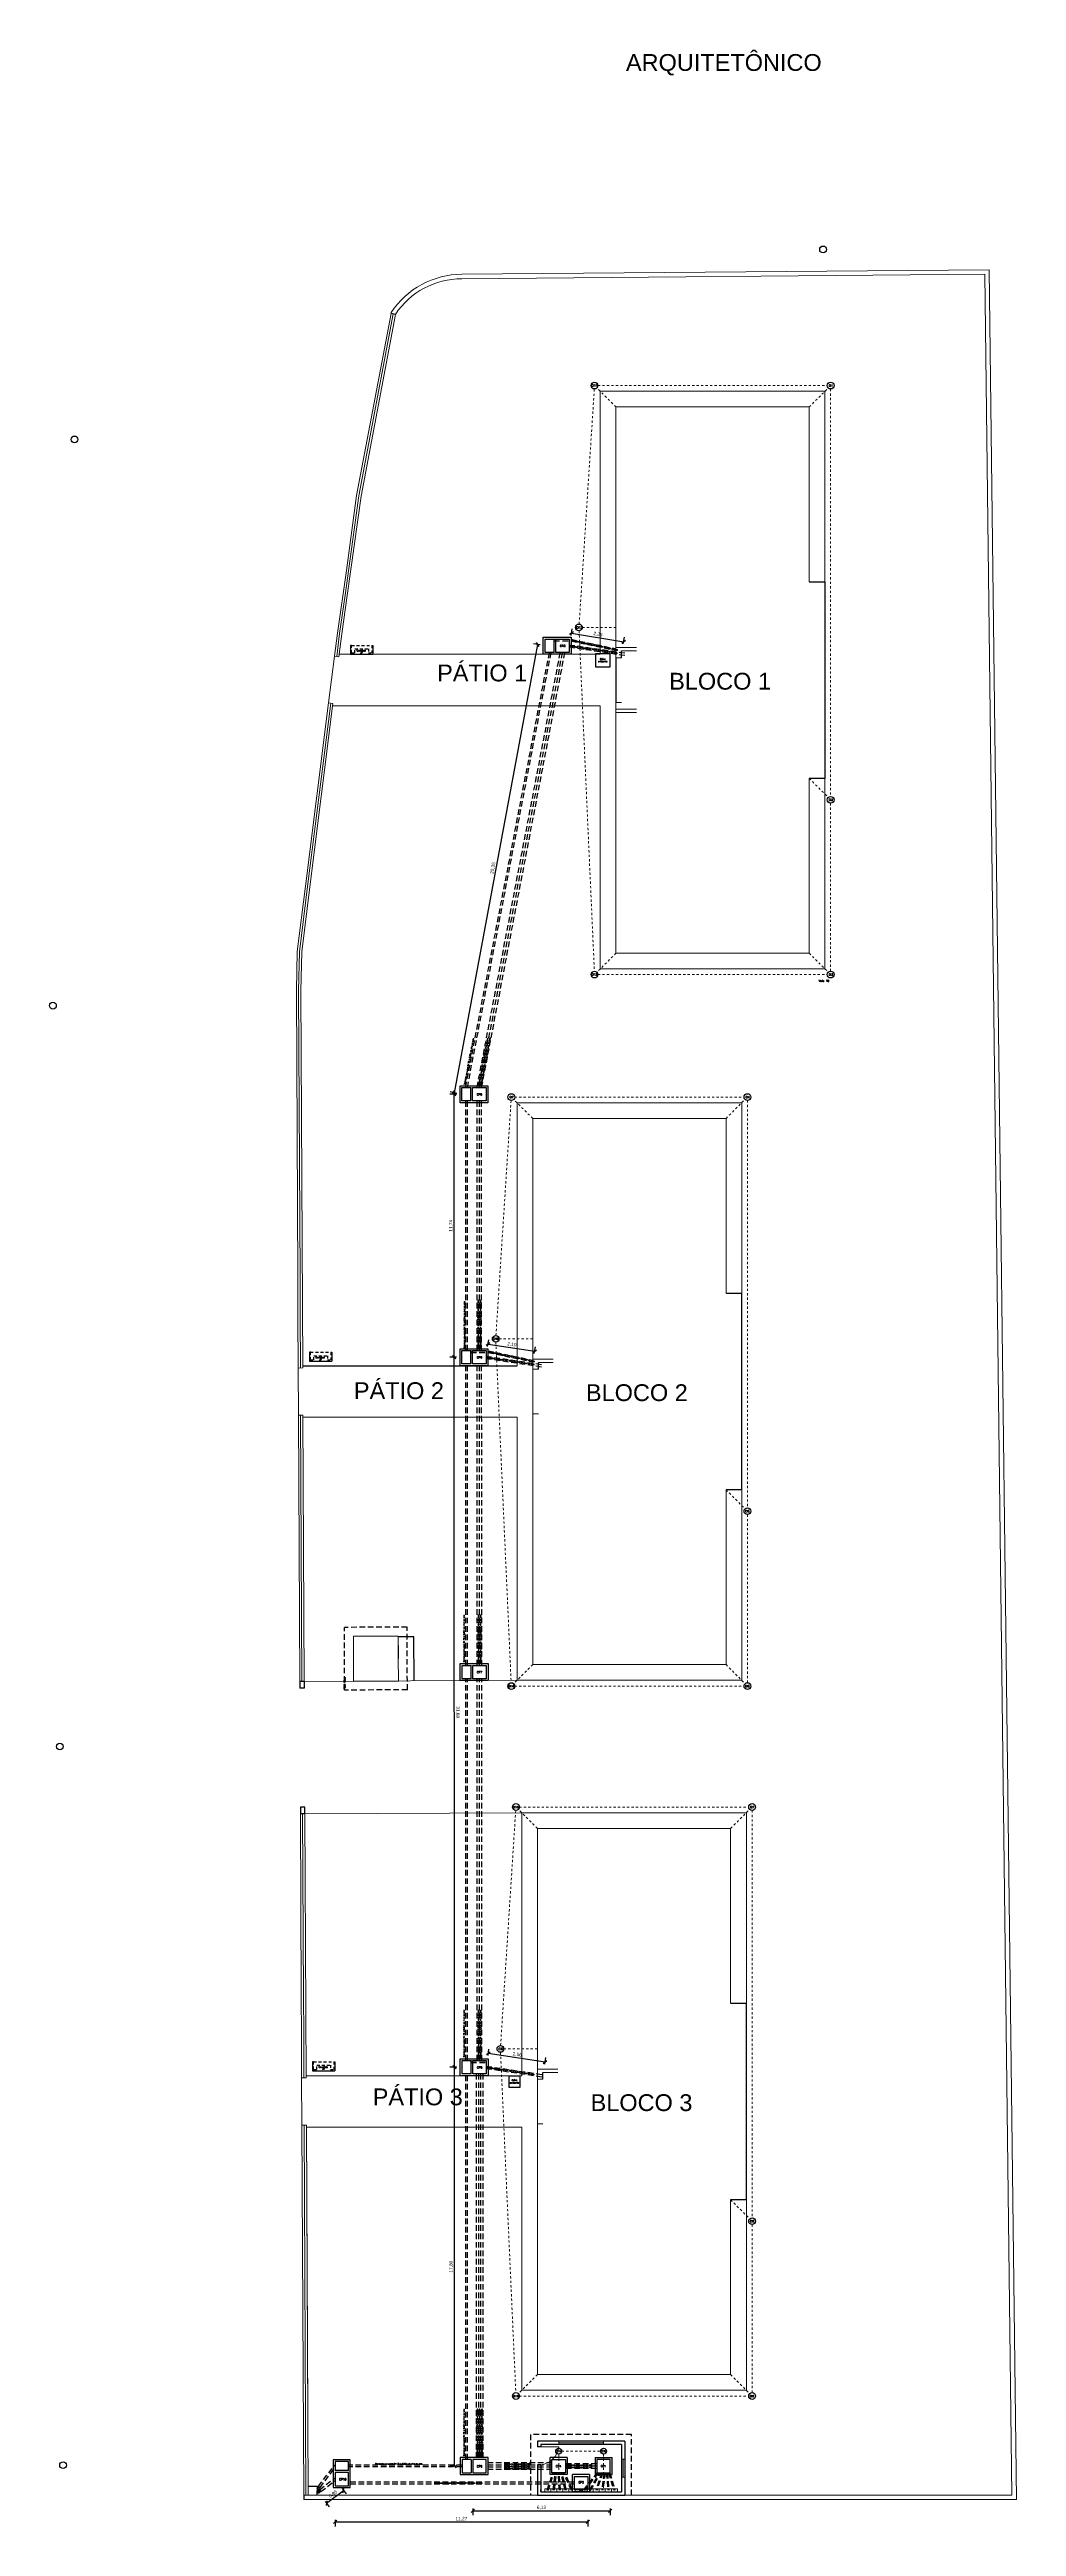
# Model space of a CAD drawing. Extents: x 0 to 11638, y -6007 to 0.
# Drawn here: x 9569.1 to 9612.2, y -5656.7 to -5546.2 of the extents above; entities that cross this region are included whole.
import ezdxf

# ---------------------------------------------------------------- set-up
doc = ezdxf.new("R2010")
doc.units = 0
for name, pattern in [('ACAD_ISO02W100', [15, 12, -3]), ('CACHE', [0.375, 0.25, -0.125]), ('HIDDEN2', [0.1875, 0.125, -0.0625])]:
    doc.linetypes.add(name, pattern=pattern)
doc.layers.get('0').update_dxf_attribs({"linetype": 'CONTINUOUS'})
doc.layers.get('Defpoints').update_dxf_attribs({"linetype": 'CONTINUOUS'})
for name, color, linetype, lineweight in [('ARQ - Alvenaria Alta', 251, 'CONTINUOUS', 13), ('ARQ - Alvenaria Média-Baixa', 252, 'CONTINUOUS', 20), ('ARQ - Desnível', 8, 'CONTINUOUS', 20), ('ARQ - Esquadrias', 1, 'CONTINUOUS', 9), ('ARQ - Grades', 1, 'CONTINUOUS', 15), ('ARQ - Guias Calçadas Sarjetas', 254, 'CONTINUOUS', 20), ('ARQ - Textos', 4, 'CONTINUOUS', 5), ('ELE-FIXADOR GELCAM', 160, 'CONTINUOUS', 20), ('Elétrica', 30, 'CONTINUOUS', 20), ('Hidrossanitário - Água Fria', 5, 'CONTINUOUS', 5), ('Lógica - Dados Telefonia CFTV', 3, 'CONTINUOUS', 5)]:
    doc.layers.add(name, color=color, linetype=linetype, lineweight=lineweight)
for name, color, linetype in [('ARQ - Cotas', 1, 'CONTINUOUS'), ('ARQ - Desnível Terreno', 14, 'CONTINUOUS'), ('ARQ - Projeções', 253, 'CACHE')]:
    doc.layers.add(name, color=color, linetype=linetype)
doc.styles.add('ROMANS', font='romans.shx', dxfattribs={"height": 0.3})
doc.styles.get("Standard").update_dxf_attribs({"font": 'arial.ttf', "height": 0.15})
doc.dimstyles.get("Standard").update_dxf_attribs({"dimtxt": 0.1, "dimasz": 0.15, "dimexe": 0.2, "dimexo": 0.2, "dimgap": 0.05, "dimtad": 1, "dimzin": 0, "dimtxsty": 'STANDARD', "dimblk": 'OBLIQUE', "dimcen": 0.5, "dimclrd": 256, "dimclre": 256, "dimclrt": 256, "dimadec": 0, "dimazin": 0, "dimtfac": 1, "dimtmove": 0, "dimatfit": 3, "dimfxl": 0.1, "dimfxlon": 1, "dimtfillclr": 256, "dimtolj": 1, "dimtzin": 0, "dimlwd": -1, "dimarcsym": 0})

# ---------------------------------------------------------------- blocks, each defined once
blk = doc.blocks.new('22150758_2D_BACK')
at = {"linetype": 'Continuous', "extrusion": (0, 1, 2e-16)}
for p, q in [((36, 0, -43), (17, 0, -43)), ((38, 0, -44), (36, 0, -43)), ((36, 0, -28), (36, 0, -43)), ((38, 0, -44), (38, 0, -27)), ((76, 0, -44), (38, 0, -44)), ((78, 0, -46), (76, 0, -44)), ((76, 0, 44), (76, 0, -44)), ((87, 0, -46), (78, 0, -46)), ((78, 0, 46), (78, 0, -46)), ((87, 0, 46), (87, 0, -46)), ((17, 0, 43), (36, 0, 43)), ((38, 0, 44), (36, 0, 43)), ((36, 0, 43), (36, 0, 28)), ((76, 0, 44), (38, 0, 44)), ((38, 0, 44), (38, 0, 27)), ((78, 0, 46), (76, 0, 44)), ((87, 0, 46), (78, 0, 46))]:
    blk.add_line(p, q, dxfattribs=at)
for radius in [46, 37.5, 36]:
    blk.add_circle((0, 0), radius, dxfattribs=at)
blk = doc.blocks.new('26241006_2D_BACK')
for p, q in [((-53, 0), (-58, 0)), ((-51, 0), (-49, 0)), ((-51, 0), (-51, 0)), ((49, 0), (-49, 0)), ((49, 0, -51), (27, 0, -51)), ((27, 0, 51), (49, 0, 51)), ((49, 0, 51), (49, 0, 31)), ((49, 0, -31), (49, 0, -51)), ((51, 0), (49, 0)), ((49, 0, 51), (110, 0, 51)), ((49, 0, -51), (110, 0, -51)), ((51, 0), (51, 0)), ((53, 0), (58, 0)), ((110, 0), (58, 0)), ((110, 0, -51), (110, 0)), ((110, 0, 51), (110, 0))]:
    blk.add_line(p, q)
at = {"extrusion": (0, 1, 0)}
for radius in [57.7, 53.4, 50.8, 48.6]:
    blk.add_arc((0, 0), radius, 0, 180, dxfattribs=at)
at = {"extrusion": (0, -1, 0)}
for radius, start, end in [(57.7, 180, 0), (53.4, 180, 0), (50.8, 180, 0), (51.2, 180, 0), (51.2, 0, 180), (48.6, 180, 0)]:
    blk.add_arc((0, 0), radius, start, end, dxfattribs=at)
blk = doc.blocks.new('_Oblique')
at = {"layer": 'ARQ - Esquadrias', "color": 0, "lineweight": -2}
blk.add_line((-0.5, -0.5), (0.5, 0.5), dxfattribs=at)
blk = doc.blocks.new('*D894')
at = {"layer": 'ARQ - Cotas', "lineweight": -2, "transparency": 16777216}
for p, q in [((9581.34, -5655.58), (9581.53, -5655.82)), ((9582.1, -5655.01), (9582.28, -5655.25))]:
    blk.add_line(p, q, dxfattribs=at)
at = {"layer": 'ARQ - Cotas', "transparency": 16777216}
blk.add_line((9581.41, -5655.66), (9582.16, -5655.09), dxfattribs=at)
at = {"layer": 'Defpoints', "color": 0, "lineweight": -2, "transparency": 16777216}
for p in [(9581.79, -5654.59), (9581.03, -5655.17), (9582.16, -5655.09)]:
    blk.add_point(p, dxfattribs=at)
at = {"layer": 'ARQ - Cotas', "transparency": 16777216, "xscale": 0.15, "yscale": 0.15, "zscale": 0.15}
for p, rotation in [((9581.41, -5655.66), 217.2254659445061), ((9582.16, -5655.09), 37.22546594450614)]:
    blk.add_blockref('_Oblique', p, dxfattribs=dict(at, rotation=rotation))
at = {"layer": 'ARQ - Cotas', "lineweight": -2, "transparency": 16777216, "insert": (9581.7, -5655.26), "char_height": 0.15, "attachment_point": 5, "rotation": 37.2255}
blk.add_mtext('\\A1;0,95', dxfattribs=at)
blk = doc.blocks.new('*D895')
at = {"layer": 'ARQ - Cotas', "lineweight": -2, "transparency": 16777216}
for p, q in [((9581.79, -5656.4), (9581.79, -5656.7)), ((9593.06, -5656.4), (9593.06, -5656.7))]:
    blk.add_line(p, q, dxfattribs=at)
at = {"layer": 'ARQ - Cotas', "transparency": 16777216}
blk.add_line((9581.79, -5656.5), (9593.06, -5656.5), dxfattribs=at)
at = {"layer": 'Defpoints', "color": 0, "lineweight": -2, "transparency": 16777216}
for p in [(9581.79, -5654.82), (9593.06, -5654.82), (9593.06, -5656.5)]:
    blk.add_point(p, dxfattribs=at)
at = {"layer": 'ARQ - Cotas', "transparency": 16777216, "xscale": 0.15, "yscale": 0.15, "zscale": 0.15}
for p, rotation in [((9581.79, -5656.5), 180.0016642540058), ((9593.06, -5656.5), 0.0016642540058926)]:
    blk.add_blockref('_Oblique', p, dxfattribs=dict(at, rotation=rotation))
at = {"layer": 'ARQ - Cotas', "lineweight": -2, "transparency": 16777216, "insert": (9587.42, -5656.36), "char_height": 0.15, "attachment_point": 5, "rotation": 0.0017}
blk.add_mtext('\\A1;11,27', dxfattribs=at)
blk = doc.blocks.new('*D896')
at = {"layer": 'ARQ - Cotas', "lineweight": -2, "transparency": 16777216}
for p, q in [((9587.93, -5655.9), (9587.93, -5656.2)), ((9594.06, -5655.9), (9594.06, -5656.2))]:
    blk.add_line(p, q, dxfattribs=at)
at = {"layer": 'ARQ - Cotas', "transparency": 16777216}
blk.add_line((9587.93, -5656), (9594.06, -5656), dxfattribs=at)
at = {"layer": 'Defpoints', "color": 0, "lineweight": -2, "transparency": 16777216}
for p in [(9587.93, -5654.01), (9594.06, -5654.01), (9594.06, -5656)]:
    blk.add_point(p, dxfattribs=at)
at = {"layer": 'ARQ - Cotas', "transparency": 16777216, "xscale": 0.15, "yscale": 0.15, "zscale": 0.15, "rotation": 180}
blk.add_blockref('_Oblique', (9587.93, -5656), dxfattribs=at)
at = {"layer": 'ARQ - Cotas', "transparency": 16777216, "xscale": 0.15, "yscale": 0.15, "zscale": 0.15}
blk.add_blockref('_Oblique', (9594.06, -5656), dxfattribs=at)
at = {"layer": 'ARQ - Cotas', "lineweight": -2, "transparency": 16777216, "insert": (9590.99, -5655.86), "char_height": 0.15, "attachment_point": 5}
blk.add_mtext('\\A1;6,13', dxfattribs=at)
blk = doc.blocks.new('*D897')
at = {"layer": 'ARQ - Cotas', "lineweight": -2, "transparency": 16777216}
for p, q in [((9587.21, -5636.21), (9586.91, -5636.21)), ((9587.21, -5654.01), (9586.91, -5654.01))]:
    blk.add_line(p, q, dxfattribs=at)
at = {"layer": 'ARQ - Cotas', "transparency": 16777216}
blk.add_line((9587.11, -5654.01), (9587.11, -5636.21), dxfattribs=at)
at = {"layer": 'Defpoints', "color": 0, "lineweight": -2, "transparency": 16777216}
for p in [(9587.11, -5636.21), (9588.53, -5636.21), (9588.53, -5654.01)]:
    blk.add_point(p, dxfattribs=at)
at = {"layer": 'ARQ - Cotas', "transparency": 16777216, "xscale": 0.15, "yscale": 0.15, "zscale": 0.15}
for p, rotation in [((9587.11, -5636.21), 90), ((9587.11, -5654.01), 270)]:
    blk.add_blockref('_Oblique', p, dxfattribs=dict(at, rotation=rotation))
at = {"layer": 'ARQ - Cotas', "lineweight": -2, "transparency": 16777216, "insert": (9586.97, -5645.11), "char_height": 0.15, "attachment_point": 5, "rotation": 90}
blk.add_mtext('\\A1;17,80', dxfattribs=at)
blk = doc.blocks.new('*D898')
at = {"layer": 'ARQ - Cotas', "lineweight": -2, "transparency": 16777216}
for p, q in [((9588.61, -5635.69), (9588.65, -5635.4)), ((9591.14, -5636.07), (9591.18, -5635.78))]:
    blk.add_line(p, q, dxfattribs=at)
at = {"layer": 'ARQ - Cotas', "transparency": 16777216}
blk.add_line((9591.15, -5635.98), (9588.62, -5635.6), dxfattribs=at)
at = {"layer": 'Defpoints', "color": 0, "lineweight": -2, "transparency": 16777216}
for p in [(9588.62, -5635.6), (9588.53, -5636.21), (9591.06, -5636.59)]:
    blk.add_point(p, dxfattribs=at)
at = {"layer": 'ARQ - Cotas', "transparency": 16777216, "xscale": 0.15, "yscale": 0.15, "zscale": 0.15}
for p, rotation in [((9588.62, -5635.6), 171.4581606020173), ((9591.15, -5635.98), 351.4581606020173)]:
    blk.add_blockref('_Oblique', p, dxfattribs=dict(at, rotation=rotation))
at = {"layer": 'ARQ - Cotas', "lineweight": -2, "transparency": 16777216, "insert": (9589.91, -5635.65), "char_height": 0.15, "attachment_point": 5, "rotation": 351.4582}
blk.add_mtext('\\A1;2,56', dxfattribs=at)
blk = doc.blocks.new('*D899')
at = {"layer": 'ARQ - Cotas', "lineweight": -2, "transparency": 16777216}
for p, q in [((9587.2, -5604.53), (9586.9, -5604.53)), ((9587.21, -5636.21), (9586.91, -5636.21))]:
    blk.add_line(p, q, dxfattribs=at)
at = {"layer": 'ARQ - Cotas', "transparency": 16777216}
blk.add_line((9587.11, -5636.21), (9587.1, -5604.53), dxfattribs=at)
at = {"layer": 'Defpoints', "color": 0, "lineweight": -2, "transparency": 16777216}
for p in [(9587.1, -5604.53), (9587.44, -5604.53), (9587.45, -5636.21)]:
    blk.add_point(p, dxfattribs=at)
at = {"layer": 'ARQ - Cotas', "transparency": 16777216, "xscale": 0.15, "yscale": 0.15, "zscale": 0.15}
for p, rotation in [((9587.1, -5604.53), 90.01283621803883), ((9587.11, -5636.21), 270.0128362180389)]:
    blk.add_blockref('_Oblique', p, dxfattribs=dict(at, rotation=rotation))
at = {"layer": 'ARQ - Cotas', "lineweight": -2, "transparency": 16777216, "insert": (9587.25, -5620.37), "char_height": 0.15, "attachment_point": 5, "rotation": 270.0128}
blk.add_mtext('\\A1;31,68', dxfattribs=at)
blk = doc.blocks.new('*D900')
at = {"layer": 'ARQ - Cotas', "lineweight": -2, "transparency": 16777216}
for p, q in [((9588.59, -5604.05), (9588.64, -5603.75)), ((9590.67, -5604.36), (9590.72, -5604.07))]:
    blk.add_line(p, q, dxfattribs=at)
at = {"layer": 'ARQ - Cotas', "transparency": 16777216}
blk.add_line((9588.61, -5603.95), (9590.69, -5604.27), dxfattribs=at)
at = {"layer": 'Defpoints', "color": 0, "lineweight": -2, "transparency": 16777216}
for p in [(9588.52, -5604.53), (9590.6, -5604.85), (9590.69, -5604.27)]:
    blk.add_point(p, dxfattribs=at)
at = {"layer": 'ARQ - Cotas', "transparency": 16777216, "xscale": 0.15, "yscale": 0.15, "zscale": 0.15}
for p, rotation in [((9588.61, -5603.95), 171.4172523943821), ((9590.69, -5604.27), 351.4172523943821)]:
    blk.add_blockref('_Oblique', p, dxfattribs=dict(at, rotation=rotation))
at = {"layer": 'ARQ - Cotas', "lineweight": -2, "transparency": 16777216, "insert": (9589.67, -5603.97), "char_height": 0.15, "attachment_point": 5, "rotation": 351.4173}
blk.add_mtext('\\A1;2,10', dxfattribs=at)
blk = doc.blocks.new('*D901')
at = {"layer": 'ARQ - Cotas', "lineweight": -2, "transparency": 16777216}
for p, q in [((9587.2, -5592.8), (9586.9, -5592.8)), ((9587.2, -5604.53), (9586.9, -5604.53))]:
    blk.add_line(p, q, dxfattribs=at)
at = {"layer": 'ARQ - Cotas', "transparency": 16777216}
blk.add_line((9587.1, -5604.53), (9587.1, -5592.8), dxfattribs=at)
at = {"layer": 'Defpoints', "color": 0, "lineweight": -2, "transparency": 16777216}
for p in [(9587.1, -5592.8), (9587.44, -5592.8), (9587.44, -5604.53)]:
    blk.add_point(p, dxfattribs=at)
at = {"layer": 'ARQ - Cotas', "transparency": 16777216, "xscale": 0.15, "yscale": 0.15, "zscale": 0.15}
for p, rotation in [((9587.1, -5592.8), 90), ((9587.1, -5604.53), 270)]:
    blk.add_blockref('_Oblique', p, dxfattribs=dict(at, rotation=rotation))
at = {"layer": 'ARQ - Cotas', "lineweight": -2, "transparency": 16777216, "insert": (9586.96, -5598.67), "char_height": 0.15, "attachment_point": 5, "rotation": 90}
blk.add_mtext('\\A1;11,74', dxfattribs=at)
blk = doc.blocks.new('*D902')
at = {"layer": 'ARQ - Cotas', "transparency": 16777216}
blk.add_line((9587.12, -5592.74), (9590.83, -5572.73), dxfattribs=at)
at = {"layer": 'ARQ - Cotas', "lineweight": -2, "transparency": 16777216}
for p, q in [((9590.93, -5572.75), (9590.63, -5572.7)), ((9587.21, -5592.76), (9586.92, -5592.7))]:
    blk.add_line(p, q, dxfattribs=at)
at = {"layer": 'Defpoints', "color": 0, "lineweight": -2, "transparency": 16777216}
for p in [(9590.83, -5572.73), (9591.15, -5572.79), (9587.44, -5592.8)]:
    blk.add_point(p, dxfattribs=at)
at = {"layer": 'ARQ - Cotas', "transparency": 16777216, "xscale": 0.15, "yscale": 0.15, "zscale": 0.15}
for p, rotation in [((9590.83, -5572.73), 79.48932879837052), ((9587.12, -5592.74), 259.4893287983705)]:
    blk.add_blockref('_Oblique', p, dxfattribs=dict(at, rotation=rotation))
at = {"layer": 'ARQ - Cotas', "lineweight": -2, "transparency": 16777216, "insert": (9588.83, -5582.71), "char_height": 0.15, "attachment_point": 5, "rotation": 79.4893}
blk.add_mtext('\\A1;20,35', dxfattribs=at)
blk = doc.blocks.new('*D903')
at = {"layer": 'ARQ - Cotas', "lineweight": -2, "transparency": 16777216}
for p, q in [((9592.31, -5572.33), (9592.36, -5572.03)), ((9594.64, -5572.71), (9594.69, -5572.41))]:
    blk.add_line(p, q, dxfattribs=at)
at = {"layer": 'ARQ - Cotas', "transparency": 16777216}
blk.add_line((9592.33, -5572.23), (9594.66, -5572.61), dxfattribs=at)
at = {"layer": 'Defpoints', "color": 0, "lineweight": -2, "transparency": 16777216}
for p in [(9592.23, -5572.79), (9594.66, -5572.61), (9594.56, -5573.17)]:
    blk.add_point(p, dxfattribs=at)
at = {"layer": 'ARQ - Cotas', "transparency": 16777216, "xscale": 0.15, "yscale": 0.15, "zscale": 0.15}
for p, rotation in [((9592.33, -5572.23), 170.7371748251902), ((9594.66, -5572.61), 350.7371748251903)]:
    blk.add_blockref('_Oblique', p, dxfattribs=dict(at, rotation=rotation))
at = {"layer": 'ARQ - Cotas', "lineweight": -2, "transparency": 16777216, "insert": (9593.51, -5572.28), "char_height": 0.15, "attachment_point": 5, "rotation": 350.7372}
blk.add_mtext('\\A1;2,36', dxfattribs=at)

msp = doc.modelspace()

# ---------------------------------------------------------------- linework, layer by layer
at = {"lineweight": -2}
for p, q in [((9584.476, -5558.006), (9584.282, -5557.969)), ((9594.313, -5562.137), (9594.313, -5562.137)), ((9594.563, -5573.322), (9594.563, -5573.022)), ((9593.413, -5573.742), (9593.413, -5573.142)), ((9593.413, -5573.142), (9594.033, -5573.142)), ((9594.033, -5573.742), (9593.413, -5573.742)), ((9594.033, -5573.142), (9594.033, -5573.742)), ((9594.313, -5573.322), (9594.313, -5575.322)), ((9590.852, -5605.064), (9590.852, -5604.764)), ((9589.549, -5637.12), (9589.549, -5636.59)), ((9589.549, -5636.59), (9590.029, -5636.59)), ((9590.029, -5637.12), (9589.549, -5637.12)), ((9590.029, -5636.59), (9590.029, -5637.12)), ((9591.059, -5636.74), (9591.059, -5636.44)), ((9580.386, -5655.3), (9580.386, -5655.5))]:
    msp.add_line(p, q, dxfattribs=at)
at = {"ltscale": 0.01, "transparency": 33554684}
for p, q in [((9602.933, -5569.937), (9603.638, -5569.937)), ((9603.638, -5578.707), (9603.638, -5569.937)), ((9603.638, -5578.707), (9602.933, -5578.707)), ((9599.222, -5601.679), (9599.927, -5601.679)), ((9599.927, -5610.449), (9599.927, -5601.679)), ((9599.927, -5610.449), (9599.222, -5610.449)), ((9599.429, -5633.355), (9600.134, -5633.355)), ((9600.134, -5642.125), (9600.134, -5633.355)), ((9600.134, -5642.125), (9599.429, -5642.125))]:
    msp.add_line(p, q, dxfattribs=at)
at = {"linetype": 'Continuous'}
for p, q in [((9594.709, -5652.899), (9590.809, -5652.899)), ((9590.959, -5653.143), (9590.809, -5653.143)), ((9594.559, -5653.049), (9590.959, -5653.049)), ((9594.559, -5653.049), (9594.559, -5655.149)), ((9594.709, -5652.899), (9594.709, -5655.299)), ((9590.809, -5653.943), (9590.809, -5655.299)), ((9590.959, -5653.943), (9590.809, -5653.943)), ((9590.959, -5653.943), (9590.959, -5655.149)), ((9580.582, -5654.899), (9580.982, -5654.901)), ((9580.982, -5654.901), (9580.98, -5655.301)), ((9590.809, -5655.299), (9594.709, -5655.299)), ((9590.959, -5655.149), (9590.959, -5655.055)), ((9590.959, -5655.149), (9594.559, -5655.149))]:
    msp.add_line(p, q, dxfattribs=at)
at = {"layer": 'ARQ - Alvenaria Alta'}
for p, q in [((9610.965, -5556.016), (9587.443, -5556.216)), ((9610.768, -5556.217), (9587.445, -5556.416)), ((9611.972, -5655.3), (9610.768, -5556.217)), ((9612.174, -5655.5), (9610.965, -5556.016)), ((9584.282, -5557.969), (9584.29, -5557.925)), ((9594.563, -5573.322), (9594.313, -5573.322)), ((9594.563, -5575.322), (9594.313, -5575.322)), ((9590.852, -5605.064), (9590.602, -5605.064)), ((9590.852, -5607.064), (9590.602, -5607.064)), ((9582.611, -5618.984), (9582.601, -5616.984)), ((9584.603, -5617.395), (9584.601, -5616.975)), ((9584.611, -5618.975), (9584.606, -5617.975)), ((9591.059, -5636.74), (9590.809, -5636.74)), ((9591.059, -5638.74), (9590.809, -5638.74)), ((9611.972, -5655.3), (9580.386, -5655.3)), ((9612.174, -5655.5), (9580.387, -5655.5)), ((9612.173, -5655.3), (9612.172, -5655.3))]:
    msp.add_line(p, q, dxfattribs=at)
at = {"layer": 'ARQ - Alvenaria Alta', "ltscale": 0.01, "transparency": 33554684}
for p, q in [((9594.313, -5586.507), (9594.313, -5562.137)), ((9594.313, -5562.137), (9602.933, -5562.137)), ((9602.933, -5569.937), (9602.933, -5562.137)), ((9594.313, -5572.872), (9595.231, -5572.872)), ((9594.563, -5573.022), (9595.231, -5573.022)), ((9594.313, -5575.622), (9595.231, -5575.622)), ((9594.313, -5575.772), (9595.231, -5575.772)), ((9602.933, -5586.507), (9602.933, -5578.707)), ((9602.933, -5586.507), (9594.313, -5586.507)), ((9590.602, -5618.249), (9590.602, -5593.879)), ((9590.602, -5593.879), (9599.222, -5593.879)), ((9599.222, -5601.679), (9599.222, -5593.879)), ((9590.602, -5604.614), (9591.519, -5604.614)), ((9590.852, -5604.764), (9591.519, -5604.764)), ((9599.222, -5618.249), (9599.222, -5610.449)), ((9584.601, -5616.975), (9582.601, -5616.984)), ((9599.222, -5618.249), (9590.602, -5618.249)), ((9590.809, -5649.925), (9590.809, -5625.555)), ((9590.809, -5625.555), (9599.429, -5625.555)), ((9599.429, -5633.355), (9599.429, -5625.555)), ((9590.809, -5636.29), (9591.726, -5636.29)), ((9591.059, -5636.44), (9591.726, -5636.44)), ((9599.429, -5649.925), (9599.429, -5642.125)), ((9599.429, -5649.925), (9590.809, -5649.925))]:
    msp.add_line(p, q, dxfattribs=at)
at = {"layer": 'ARQ - Alvenaria Alta', "lineweight": -2}
for p, q in [((9591.073, -5572.412), (9592.313, -5572.412)), ((9591.073, -5573.172), (9591.073, -5572.412)), ((9591.153, -5573.092), (9591.153, -5572.492)), ((9591.153, -5572.492), (9591.553, -5572.492)), ((9591.553, -5573.092), (9591.553, -5572.492)), ((9591.633, -5573.092), (9591.633, -5572.492)), ((9591.633, -5572.492), (9592.233, -5572.492)), ((9592.233, -5572.492), (9592.233, -5573.092)), ((9592.313, -5572.412), (9592.313, -5573.172)), ((9592.313, -5573.172), (9591.073, -5573.172)), ((9591.553, -5573.092), (9591.153, -5573.092)), ((9592.233, -5573.092), (9591.633, -5573.092)), ((9594.313, -5573.084), (9594.313, -5573.051)), ((9587.362, -5592.419), (9588.602, -5592.419)), ((9587.362, -5593.179), (9587.362, -5592.419)), ((9587.442, -5593.099), (9587.442, -5592.499)), ((9587.442, -5592.499), (9587.842, -5592.499)), ((9587.842, -5593.099), (9587.842, -5592.499)), ((9587.922, -5593.099), (9587.922, -5592.499)), ((9587.922, -5592.499), (9588.522, -5592.499)), ((9588.522, -5592.499), (9588.522, -5593.099)), ((9588.602, -5592.419), (9588.602, -5593.179)), ((9588.602, -5593.179), (9587.362, -5593.179)), ((9587.842, -5593.099), (9587.442, -5593.099)), ((9588.522, -5593.099), (9587.922, -5593.099)), ((9580.342, -5604.914), (9589.902, -5604.914)), ((9587.362, -5604.154), (9588.602, -5604.154)), ((9587.362, -5604.914), (9587.362, -5604.154)), ((9588.602, -5604.914), (9587.362, -5604.914)), ((9587.442, -5604.834), (9587.442, -5604.234)), ((9587.442, -5604.234), (9587.842, -5604.234)), ((9587.842, -5604.834), (9587.442, -5604.834)), ((9587.842, -5604.834), (9587.842, -5604.234)), ((9587.922, -5604.834), (9587.922, -5604.234)), ((9587.922, -5604.234), (9588.522, -5604.234)), ((9588.522, -5604.834), (9587.922, -5604.834)), ((9588.522, -5604.234), (9588.522, -5604.834)), ((9588.602, -5604.154), (9588.602, -5604.914)), ((9587.369, -5618.2), (9588.609, -5618.2)), ((9587.369, -5618.96), (9587.369, -5618.2)), ((9587.449, -5618.88), (9587.449, -5618.28)), ((9587.449, -5618.28), (9587.849, -5618.28)), ((9587.849, -5618.88), (9587.849, -5618.28)), ((9587.929, -5618.88), (9587.929, -5618.28)), ((9587.929, -5618.28), (9588.529, -5618.28)), ((9588.529, -5618.28), (9588.529, -5618.88)), ((9588.609, -5618.2), (9588.609, -5618.96)), ((9580.411, -5618.995), (9580.211, -5618.995)), ((9580.211, -5618.996), (9580.211, -5619.296)), ((9580.411, -5619.295), (9580.211, -5619.295)), ((9580.411, -5618.995), (9580.411, -5619.295)), ((9582.611, -5618.984), (9584.611, -5618.975)), ((9588.609, -5618.96), (9587.369, -5618.96)), ((9587.849, -5618.88), (9587.449, -5618.88)), ((9588.529, -5618.88), (9587.929, -5618.88)), ((9580.438, -5624.602), (9580.238, -5624.603)), ((9580.238, -5624.603), (9580.239, -5624.903)), ((9580.439, -5624.902), (9580.239, -5624.903)), ((9580.439, -5624.902), (9580.439, -5624.602)), ((9587.369, -5635.83), (9588.609, -5635.83)), ((9587.369, -5636.59), (9587.369, -5635.83)), ((9587.449, -5636.51), (9587.449, -5635.91)), ((9587.449, -5635.91), (9587.849, -5635.91)), ((9587.849, -5636.51), (9587.849, -5635.91)), ((9587.929, -5636.51), (9587.929, -5635.91)), ((9587.929, -5635.91), (9588.529, -5635.91)), ((9588.529, -5635.91), (9588.529, -5636.51)), ((9588.609, -5635.83), (9588.609, -5636.59)), ((9588.609, -5636.59), (9587.369, -5636.59)), ((9587.849, -5636.51), (9587.449, -5636.51)), ((9588.529, -5636.51), (9587.929, -5636.51)), ((9588.609, -5653.629), (9587.369, -5653.629)), ((9587.369, -5653.629), (9587.369, -5654.389)), ((9587.849, -5653.709), (9587.449, -5653.709)), ((9587.449, -5653.709), (9587.449, -5654.309)), ((9587.849, -5653.709), (9587.849, -5654.309)), ((9588.529, -5653.709), (9587.929, -5653.709)), ((9587.929, -5653.709), (9587.929, -5654.309)), ((9588.529, -5654.309), (9588.529, -5653.709)), ((9588.609, -5654.389), (9588.609, -5653.629)), ((9590.809, -5652.899), (9590.809, -5653.143)), ((9590.959, -5653.049), (9590.959, -5653.143)), ((9581.705, -5653.729), (9581.705, -5654.969)), ((9582.465, -5653.729), (9581.705, -5653.729)), ((9582.385, -5653.809), (9581.785, -5653.809)), ((9581.785, -5653.809), (9581.785, -5654.209)), ((9582.385, -5654.209), (9581.785, -5654.209)), ((9582.385, -5654.289), (9581.785, -5654.289)), ((9581.785, -5654.289), (9581.785, -5654.889)), ((9582.385, -5654.209), (9582.385, -5653.809)), ((9582.385, -5654.889), (9582.385, -5654.289)), ((9582.465, -5654.969), (9582.465, -5653.729)), ((9587.369, -5654.389), (9588.609, -5654.389)), ((9587.449, -5654.309), (9587.849, -5654.309)), ((9587.929, -5654.309), (9588.529, -5654.309)), ((9581.705, -5654.969), (9582.465, -5654.969)), ((9581.785, -5654.889), (9582.385, -5654.889))]:
    msp.add_line(p, q, dxfattribs=at)
at = {"layer": 'ARQ - Alvenaria Alta'}
for radius, end in [(3.762, 146.93566), (3.562, 146.38227)]:
    msp.add_arc((9587.443, -5559.978), radius, 90, end, dxfattribs=at)
at = {"layer": 'ARQ - Alvenaria Média-Baixa', "lineweight": -2}
for p, q in [((9582.521, -5572.772), (9582.471, -5572.772)), ((9582.471, -5572.772), (9582.471, -5573.172)), ((9583.421, -5572.772), (9583.471, -5572.772)), ((9583.471, -5572.772), (9583.471, -5573.172)), ((9582.471, -5573.172), (9583.471, -5573.172)), ((9580.692, -5604.314), (9580.642, -5604.314)), ((9580.642, -5604.314), (9580.642, -5604.714)), ((9580.642, -5604.714), (9581.642, -5604.714)), ((9581.592, -5604.314), (9581.642, -5604.314)), ((9581.642, -5604.314), (9581.642, -5604.714)), ((9580.826, -5635.97), (9580.776, -5635.97)), ((9580.776, -5635.97), (9580.776, -5636.37)), ((9581.726, -5635.97), (9581.776, -5635.97)), ((9581.776, -5635.97), (9581.776, -5636.37)), ((9580.776, -5636.37), (9581.776, -5636.37))]:
    msp.add_line(p, q, dxfattribs=at)
at = {"layer": 'ARQ - Alvenaria Média-Baixa', "linetype": 'HIDDEN2', "lineweight": -2}
for p, q in [((9582.521, -5573.112), (9582.521, -5572.772)), ((9582.521, -5572.772), (9583.421, -5572.772)), ((9582.671, -5573.112), (9582.671, -5572.922)), ((9582.671, -5572.922), (9583.271, -5572.922)), ((9583.271, -5572.922), (9583.271, -5573.112)), ((9583.421, -5572.772), (9583.421, -5573.112)), ((9582.521, -5573.112), (9582.671, -5573.112)), ((9583.271, -5573.112), (9583.421, -5573.112)), ((9580.692, -5604.654), (9580.692, -5604.314)), ((9580.692, -5604.314), (9581.592, -5604.314)), ((9580.692, -5604.654), (9580.842, -5604.654)), ((9580.842, -5604.654), (9580.842, -5604.464)), ((9580.842, -5604.464), (9581.442, -5604.464)), ((9581.442, -5604.464), (9581.442, -5604.654)), ((9581.442, -5604.654), (9581.592, -5604.654)), ((9581.592, -5604.314), (9581.592, -5604.654)), ((9580.826, -5636.31), (9580.826, -5635.97)), ((9580.826, -5635.97), (9581.726, -5635.97)), ((9581.726, -5635.97), (9581.726, -5636.31)), ((9580.826, -5636.31), (9580.976, -5636.31)), ((9580.976, -5636.31), (9580.976, -5636.12)), ((9580.976, -5636.12), (9581.576, -5636.12)), ((9581.576, -5636.12), (9581.576, -5636.31)), ((9581.576, -5636.31), (9581.726, -5636.31))]:
    msp.add_line(p, q, dxfattribs=at)
at = {"layer": 'ARQ - Alvenaria Média-Baixa'}
for p, q in [((9581.957, -5573.281), (9581.759, -5573.256)), ((9581.694, -5575.364), (9581.495, -5575.339)), ((9580.123, -5600.938), (9580.061, -5588.182)), ((9580.342, -5605.014), (9580.261, -5588.182)), ((9580.131, -5602.681), (9580.123, -5600.938)), ((9580.143, -5605.015), (9580.131, -5602.681)), ((9580.348, -5605.014), (9580.142, -5605.015)), ((9580.354, -5607.114), (9580.149, -5607.113)), ((9580.211, -5618.995), (9580.153, -5607.113)), ((9580.411, -5618.995), (9580.354, -5607.114)), ((9580.278, -5633.016), (9580.239, -5624.903)), ((9580.496, -5636.69), (9580.439, -5624.902)), ((9580.278, -5633.016), (9580.287, -5634.76)), ((9580.296, -5636.691), (9580.287, -5634.76)), ((9580.501, -5636.69), (9580.296, -5636.691)), ((9580.507, -5638.79), (9580.302, -5638.789)), ((9580.386, -5655.3), (9580.306, -5638.79)), ((9580.586, -5655.299), (9580.506, -5638.789)), ((9580.568, -5651.7), (9580.506, -5638.79))]:
    msp.add_line(p, q, dxfattribs=at)
for points in [[(9584.282, -5557.969), (9582.746, -5566.091), (9582.298, -5569.428), (9581.889, -5572.224), (9581.759, -5573.256)], [(9584.476, -5558.006), (9582.943, -5566.123), (9582.333, -5570.544)], [(9582.333, -5570.545), (9582.087, -5572.251), (9581.957, -5573.281)], [(9581.495, -5575.339), (9580.462, -5583.517), (9580.1, -5586.432), (9580.061, -5588.177)], [(9581.694, -5575.364), (9580.661, -5583.541), (9580.3, -5586.447), (9580.261, -5588.182)]]:
    msp.add_lwpolyline(points, dxfattribs=at)
at = {"layer": 'ARQ - Desnível', "lineweight": -2}
for p, q in [((9585.301, -5617.001), (9584.601, -5617.005)), ((9585.311, -5618.971), (9585.301, -5617.001)), ((9584.603, -5617.395), (9584.606, -5617.975))]:
    msp.add_line(p, q, dxfattribs=at)
at = {"layer": 'ARQ - Esquadrias', "linetype": 'Continuous'}
for p, q in [((9590.959, -5653.143), (9591.759, -5653.143)), ((9591.759, -5652.899), (9591.759, -5653.049)), ((9591.759, -5652.974), (9593.759, -5652.974)), ((9593.759, -5652.899), (9593.759, -5653.049)), ((9594.559, -5653.699), (9594.709, -5653.699)), ((9594.634, -5654.499), (9594.634, -5653.699)), ((9594.559, -5654.499), (9594.709, -5654.499))]:
    msp.add_line(p, q, dxfattribs=at)
msp.add_arc((9590.883, -5653.068), 0.879, 274.9188, 355.07768, dxfattribs=at)
at = {"layer": 'ARQ - Grades'}
for p, q in [((9580.223, -5600.937), (9580.161, -5588.182)), ((9580.223, -5600.937), (9580.231, -5602.68)), ((9580.242, -5605.015), (9580.231, -5602.68)), ((9580.251, -5607.114), (9580.311, -5618.995)), ((9580.339, -5624.902), (9580.38, -5633.016)), ((9580.389, -5634.759), (9580.38, -5633.016)), ((9580.389, -5634.759), (9580.399, -5636.691)), ((9580.484, -5655.3), (9580.405, -5638.79))]:
    msp.add_line(p, q, dxfattribs=at)
for points in [[(9584.378, -5557.987), (9582.844, -5566.107), (9582.234, -5570.53)], [(9582.234, -5570.53), (9581.988, -5572.238), (9581.858, -5573.268)], [(9581.595, -5575.351), (9580.562, -5583.529), (9580.2, -5586.439), (9580.161, -5588.18)]]:
    msp.add_lwpolyline(points, dxfattribs=at)
at = {"layer": 'ARQ - Guias Calçadas Sarjetas', "ltscale": 0.01, "transparency": 33554684}
for p, q in [((9593.613, -5573.172), (9593.613, -5561.437)), ((9593.613, -5561.437), (9603.633, -5561.437)), ((9603.633, -5569.937), (9603.633, -5561.437)), ((9581.495, -5575.339), (9581.759, -5573.256)), ((9593.613, -5573.172), (9581.971, -5573.172)), ((9593.613, -5575.472), (9581.68, -5575.472)), ((9593.613, -5587.207), (9593.613, -5575.472)), ((9603.633, -5587.207), (9603.633, -5578.707)), ((9603.633, -5587.207), (9593.613, -5587.207)), ((9589.902, -5604.914), (9589.902, -5593.179)), ((9589.902, -5593.179), (9599.922, -5593.179)), ((9599.922, -5601.679), (9599.922, -5593.179)), ((9580.143, -5605.015), (9580.149, -5607.113)), ((9589.902, -5604.914), (9580.342, -5604.914)), ((9589.902, -5607.214), (9580.353, -5607.214)), ((9589.902, -5618.949), (9589.902, -5607.214)), ((9599.922, -5618.949), (9599.922, -5610.449)), ((9580.411, -5618.995), (9589.902, -5618.949)), ((9599.922, -5618.949), (9589.902, -5618.949)), ((9590.109, -5624.855), (9580.439, -5624.902)), ((9590.109, -5636.59), (9590.109, -5624.855)), ((9590.109, -5624.855), (9600.129, -5624.855)), ((9600.129, -5633.355), (9600.129, -5624.855)), ((9580.296, -5636.691), (9580.306, -5638.79)), ((9590.109, -5636.59), (9580.496, -5636.59)), ((9590.109, -5638.89), (9580.507, -5638.89)), ((9590.109, -5650.625), (9590.109, -5638.89)), ((9600.129, -5650.625), (9600.129, -5642.125)), ((9600.129, -5650.625), (9590.109, -5650.625))]:
    msp.add_line(p, q, dxfattribs=at)
at = {"layer": 'ARQ - Projeções'}
for p, q in [((9585.001, -5616.573), (9582.201, -5616.586)), ((9582.211, -5619.386), (9582.201, -5616.586)), ((9585.011, -5619.373), (9585.001, -5616.573))]:
    msp.add_line(p, q, dxfattribs=at)
at = {"layer": 'ARQ - Projeções', "lineweight": -2}
msp.add_line((9585.011, -5619.373), (9582.211, -5619.386), dxfattribs=at)
at = {"layer": 'ARQ - Projeções', "linetype": 'CACHE'}
for p, q in [((9595.009, -5652.599), (9590.509, -5652.599)), ((9590.509, -5652.599), (9590.509, -5655.299)), ((9595.009, -5655.3), (9595.009, -5652.599))]:
    msp.add_line(p, q, dxfattribs=at)
at = {"layer": 'ELE-FIXADOR GELCAM', "color": 6, "linetype": 'ACAD_ISO02W100', "ltscale": 0.001}
for p, q in [((9592.673, -5571.823), (9593.349, -5561.332)), ((9594.313, -5562.137), (9593.465, -5561.289)), ((9593.509, -5561.183), (9603.738, -5561.183)), ((9602.933, -5562.137), (9603.782, -5561.289)), ((9603.888, -5561.333), (9603.888, -5579.512)), ((9592.67, -5572.122), (9593.352, -5587.312)), ((9594.313, -5571.976), (9592.813, -5571.976)), ((9602.933, -5578.707), (9603.782, -5579.556)), ((9603.888, -5587.312), (9603.888, -5579.812)), ((9594.313, -5586.507), (9593.465, -5587.356)), ((9602.933, -5586.507), (9603.782, -5587.356)), ((9593.509, -5587.462), (9603.738, -5587.462)), ((9589.797, -5592.925), (9600.026, -5592.925)), ((9588.961, -5603.565), (9589.637, -5593.074)), ((9590.602, -5593.879), (9589.753, -5593.031)), ((9599.222, -5593.879), (9600.07, -5593.031)), ((9600.176, -5593.075), (9600.176, -5611.254)), ((9588.958, -5603.864), (9589.64, -5619.054)), ((9590.602, -5603.718), (9589.102, -5603.718)), ((9599.222, -5610.449), (9600.07, -5611.298)), ((9600.176, -5619.054), (9600.176, -5611.554)), ((9590.602, -5618.249), (9589.753, -5619.098)), ((9599.222, -5618.249), (9600.07, -5619.098)), ((9589.797, -5619.204), (9600.026, -5619.204)), ((9589.168, -5635.244), (9589.844, -5624.75)), ((9590.809, -5625.555), (9589.96, -5624.707)), ((9590.004, -5624.601), (9600.233, -5624.601)), ((9599.429, -5625.555), (9600.277, -5624.707)), ((9600.383, -5624.751), (9600.383, -5642.93)), ((9589.166, -5635.544), (9589.847, -5650.73)), ((9590.809, -5635.394), (9589.309, -5635.394)), ((9599.429, -5642.125), (9600.277, -5642.974)), ((9600.383, -5650.73), (9600.383, -5643.23)), ((9590.809, -5649.925), (9589.96, -5650.774)), ((9599.429, -5649.925), (9600.277, -5650.774)), ((9590.004, -5650.88), (9600.233, -5650.88)), ((9591.759, -5653.473), (9591.759, -5655.019)), ((9591.893, -5653.339), (9593.624, -5653.339)), ((9593.759, -5653.473), (9593.759, -5655.019))]:
    msp.add_line(p, q, dxfattribs=at)
at = {"layer": 'Elétrica', "linetype": 'CACHE', "lineweight": -2}
for p, q in [((9592.233, -5572.742), (9594.763, -5573.122)), ((9592.233, -5572.843), (9594.763, -5573.223)), ((9588.12, -5592.499), (9591.832, -5573.092)), ((9588.222, -5592.499), (9591.933, -5573.092)), ((9588.323, -5592.499), (9592.035, -5573.092)), ((9588.123, -5604.234), (9588.122, -5593.099)), ((9588.223, -5604.234), (9588.222, -5593.099)), ((9588.323, -5604.234), (9588.322, -5593.099)), ((9588.126, -5618.28), (9588.124, -5604.834)), ((9588.226, -5618.28), (9588.224, -5604.834)), ((9588.326, -5618.28), (9588.324, -5604.834)), ((9588.522, -5604.484), (9591.052, -5604.864)), ((9588.522, -5604.585), (9591.052, -5604.965)), ((9588.129, -5635.91), (9588.126, -5618.88)), ((9588.229, -5635.91), (9588.226, -5618.88)), ((9588.329, -5635.91), (9588.326, -5618.88)), ((9588.079, -5636.51), (9588.079, -5653.709)), ((9588.179, -5636.51), (9588.179, -5653.709)), ((9588.279, -5636.51), (9588.279, -5653.709)), ((9588.379, -5636.51), (9588.379, -5653.709)), ((9588.529, -5636.16), (9591.059, -5636.54)), ((9588.529, -5636.261), (9591.059, -5636.641)), ((9581.095, -5655.059), (9581.785, -5654.526)), ((9581.156, -5655.14), (9581.785, -5654.652)), ((9592.459, -5654.719), (9582.385, -5654.719)), ((9592.459, -5654.819), (9582.385, -5654.819)), ((9591.459, -5653.859), (9588.529, -5653.859)), ((9591.459, -5653.959), (9588.529, -5653.959)), ((9591.459, -5654.059), (9588.529, -5654.059)), ((9591.459, -5654.159), (9588.529, -5654.159)), ((9591.25, -5655.076), (9591.492, -5654.309)), ((9591.297, -5655.092), (9591.545, -5654.309)), ((9591.519, -5655.081), (9591.613, -5654.309)), ((9591.568, -5655.087), (9591.664, -5654.309)), ((9591.789, -5655.086), (9591.734, -5654.309)), ((9591.839, -5655.082), (9591.784, -5654.309)), ((9592.059, -5655.09), (9591.853, -5654.309)), ((9592.108, -5655.078), (9591.904, -5654.309)), ((9592.331, -5655.094), (9591.971, -5654.309)), ((9592.376, -5655.074), (9592.026, -5654.309)), ((9593.459, -5653.909), (9592.059, -5653.909)), ((9593.459, -5654.009), (9592.059, -5654.009)), ((9593.459, -5654.109), (9592.059, -5654.109)), ((9592.874, -5655.068), (9593.477, -5654.309)), ((9592.913, -5655.1), (9593.541, -5654.309)), ((9593.142, -5655.072), (9593.58, -5654.309)), ((9593.185, -5655.096), (9593.638, -5654.309)), ((9593.682, -5654.309), (9593.41, -5655.076)), ((9593.735, -5654.309), (9593.457, -5655.092)), ((9593.783, -5654.309), (9593.679, -5655.081)), ((9593.834, -5654.309), (9593.728, -5655.087)), ((9593.884, -5654.309), (9593.949, -5655.086)), ((9593.934, -5654.309), (9593.999, -5655.082)), ((9593.983, -5654.309), (9594.22, -5655.091)), ((9594.035, -5654.309), (9594.268, -5655.077))]:
    msp.add_line(p, q, dxfattribs=at)
at = {"layer": 'Elétrica', "lineweight": -2}
for p, q in [((9592.139, -5653.629), (9591.379, -5653.629)), ((9591.379, -5654.389), (9591.379, -5653.629)), ((9591.459, -5654.309), (9591.459, -5653.709)), ((9591.459, -5653.709), (9592.059, -5653.709)), ((9592.059, -5653.709), (9592.059, -5654.309)), ((9592.139, -5653.629), (9592.139, -5654.389)), ((9593.379, -5653.629), (9594.139, -5653.629)), ((9593.379, -5653.629), (9593.379, -5654.389)), ((9593.459, -5653.709), (9593.459, -5654.309)), ((9594.059, -5653.709), (9593.459, -5653.709)), ((9594.059, -5654.309), (9594.059, -5653.709)), ((9594.139, -5654.389), (9594.139, -5653.629)), ((9592.139, -5654.389), (9591.379, -5654.389)), ((9592.059, -5654.309), (9591.459, -5654.309)), ((9593.139, -5654.389), (9592.379, -5654.389)), ((9592.379, -5655.149), (9592.379, -5654.389)), ((9592.459, -5655.069), (9592.459, -5654.469)), ((9592.459, -5654.469), (9593.059, -5654.469)), ((9593.059, -5654.469), (9593.059, -5655.069)), ((9593.139, -5654.389), (9593.139, -5655.149)), ((9593.379, -5654.389), (9594.139, -5654.389)), ((9593.459, -5654.309), (9594.059, -5654.309)), ((9593.139, -5655.149), (9592.379, -5655.149)), ((9593.059, -5655.069), (9592.459, -5655.069))]:
    msp.add_line(p, q, dxfattribs=at)
at = {"layer": 'Elétrica', "linetype": 'Continuous'}
for p, q in [((9591.139, -5655.019), (9594.379, -5655.019)), ((9591.139, -5655.019), (9591.139, -5655.149)), ((9591.409, -5655.019), (9591.409, -5655.149)), ((9591.679, -5655.019), (9591.679, -5655.149)), ((9591.949, -5655.019), (9591.949, -5655.149)), ((9592.219, -5655.019), (9592.219, -5655.149)), ((9592.489, -5655.019), (9592.489, -5655.149)), ((9593.029, -5655.019), (9593.029, -5655.149)), ((9593.299, -5655.019), (9593.299, -5655.149)), ((9593.569, -5655.019), (9593.569, -5655.149)), ((9593.839, -5655.019), (9593.839, -5655.149)), ((9594.109, -5655.019), (9594.109, -5655.149)), ((9594.379, -5655.019), (9594.379, -5655.149))]:
    msp.add_line(p, q, dxfattribs=at)
at = {"layer": 'Elétrica', "lineweight": -2}
for centre, radius in [((9603.549, -5555.106), 0.15), ((9593.359, -5561.183), 0.15), ((9603.888, -5561.183), 0.15), ((9570.166, -5563.584), 0.15), ((9592.663, -5571.972), 0.15), ((9603.888, -5579.662), 0.15), ((9593.359, -5587.462), 0.15), ((9603.888, -5587.462), 0.15), ((9569.203, -5588.847), 0.15), ((9589.647, -5592.925), 0.15), ((9600.176, -5592.925), 0.15), ((9588.952, -5603.714), 0.15), ((9600.176, -5611.404), 0.15), ((9589.647, -5619.204), 0.15), ((9600.176, -5619.204), 0.15), ((9569.51, -5621.904), 0.15), ((9589.854, -5624.601), 0.15), ((9600.383, -5624.601), 0.15), ((9589.159, -5635.394), 0.15), ((9600.383, -5643.08), 0.15), ((9589.854, -5650.88), 0.15), ((9600.383, -5650.88), 0.15), ((9591.759, -5653.339), 0.134), ((9593.759, -5653.339), 0.134), ((9569.654, -5653.968), 0.15)]:
    msp.add_circle(centre, radius, dxfattribs=at)
at = {"layer": 'Elétrica', "linetype": 'CACHE', "lineweight": -2}
msp.add_circle((9592.759, -5655.084), 0.05, dxfattribs=at)
at = {"layer": 'Lógica - Dados Telefonia CFTV', "linetype": 'CACHE', "lineweight": -2}
for p, q in [((9591.553, -5572.502), (9592.313, -5572.502)), ((9591.553, -5572.577), (9592.313, -5572.577)), ((9592.313, -5572.502), (9594.313, -5572.922)), ((9592.313, -5572.577), (9594.313, -5572.997)), ((9591.331, -5573.092), (9587.61, -5592.419)), ((9591.407, -5573.092), (9587.687, -5592.419)), ((9587.61, -5592.419), (9587.61, -5592.499)), ((9587.687, -5592.419), (9587.687, -5592.499)), ((9587.611, -5604.234), (9587.611, -5593.099)), ((9587.686, -5604.234), (9587.686, -5593.099)), ((9587.611, -5618.28), (9587.611, -5604.834)), ((9587.686, -5618.28), (9587.686, -5604.834)), ((9587.842, -5604.244), (9588.602, -5604.244)), ((9587.842, -5604.319), (9588.602, -5604.319)), ((9588.602, -5604.244), (9590.602, -5604.664)), ((9588.602, -5604.319), (9590.602, -5604.739)), ((9587.611, -5635.91), (9587.611, -5618.88)), ((9587.686, -5635.91), (9587.686, -5618.88)), ((9587.849, -5635.92), (9588.609, -5635.92)), ((9587.849, -5635.995), (9588.609, -5635.995)), ((9587.611, -5653.709), (9587.611, -5636.51)), ((9587.686, -5653.709), (9587.686, -5636.51)), ((9581.044, -5654.904), (9581.785, -5653.946)), ((9581.117, -5654.96), (9581.785, -5654.072)), ((9587.449, -5653.972), (9582.385, -5653.972)), ((9587.449, -5654.047), (9582.385, -5654.047))]:
    msp.add_line(p, q, dxfattribs=at)

# ---------------------------------------------------------------- block references
at = {"layer": 'Elétrica', "linetype": 'CACHE', "lineweight": -2, "extrusion": (-0.604634, 0.796503, 7.45504e-09), "xscale": 0.001, "yscale": 0.001, "zscale": 0.001, "rotation": 180.0000000001934}
msp.add_blockref('26241006_2D_BACK', (-4212.024, 0, -10297.381), dxfattribs=at)
at = {"layer": 'Lógica - Dados Telefonia CFTV', "linetype": 'CACHE', "lineweight": -2, "extrusion": (0.794722, -0.606973, 2e-16), "xscale": 0.001, "yscale": 0.001, "zscale": 0.001}
msp.add_blockref('22150758_2D_BACK', (1321.269, 0, 11046.691), dxfattribs=at)

# ---------------------------------------------------------------- texts
at = {"lineweight": -2, "char_height": 0.0675, "attachment_point": 1, "style": 'ROMANS'}
for insert in [(9593.018, -5573.345), (9589.078, -5636.754)]:
    msp.add_mtext_dynamic_manual_height_columns('\\pxqc;Caixa\\Pexistente', width=1.41912, gutter_width=13.5, heights=[0], dxfattribs=dict(at, insert=insert))
at = {"layer": 'ARQ - Desnível Terreno', "linetype": 'ByBlock', "insert": (9603.36, -5587.699), "char_height": 0.09, "attachment_point": 1, "style": 'ROMANS'}
msp.add_mtext_dynamic_manual_height_columns('Vala 19', width=1.97206, gutter_width=18, heights=[0], dxfattribs=at)
at = {"layer": 'ARQ - Projeções', "lineweight": -2, "insert": (9582.246, -5618.812), "char_height": 0.0675, "attachment_point": 1, "rotation": 270, "style": 'ROMANS'}
msp.add_mtext_dynamic_manual_height_columns('PROJ. COB.', width=1.41912, gutter_width=13.5, heights=[0], dxfattribs=at)
at = {"layer": 'ARQ - Textos', "linetype": 'Continuous', "char_height": 0.75, "attachment_point": 1}
for s, insert in [('ARQUITETÔNICO', (9594.759, -5546.392)), ('PÁTIO 1', (9586.338, -5573.629)), ('BLOCO 1', (9596.687, -5573.998)), ('PÁTIO 2', (9582.626, -5605.651)), ('BLOCO 2', (9592.975, -5605.74)), ('PÁTIO 3', (9583.466, -5637.159)), ('BLOCO 3', (9593.182, -5637.416))]:
    msp.add_mtext_dynamic_manual_height_columns(s, width=40.70825, gutter_width=10.045, heights=[0], dxfattribs=dict(at, insert=insert))
at = {"layer": 'Elétrica', "linetype": 'ByBlock', "attachment_point": 1, "style": 'ROMANS'}
for s, width, gutter_width, insert, char_height in [('CI11', 1.89216, 18, (9593.225, -5561.139), 0.09), ('CI1', 1.89216, 18, (9603.807, -5561.139), 0.09), ('CI13', 1.89216, 18, (9592.542, -5571.929), 0.09), ('CP3', 1.89216, 18, (9591.818, -5572.755), 0.09), ('CI2', 1.89216, 18, (9603.807, -5579.619), 0.09), ('CI12', 1.89216, 18, (9593.218, -5587.419), 0.09), ('CI3', 1.89216, 18, (9603.807, -5587.419), 0.09), ('CP5', 1.89216, 18, (9588.106, -5592.762), 0.09), ('CI7', 1.89216, 18, (9589.566, -5592.881), 0.09), ('CI4', 1.89216, 18, (9600.095, -5592.881), 0.09), ('CI19', 1.89216, 18, (9588.825, -5603.671), 0.09), ('CP6', 1.89216, 18, (9588.106, -5604.497), 0.09), ('CI5', 1.89216, 18, (9600.079, -5611.361), 0.09), ('CP7', 1.89216, 18, (9588.114, -5618.543), 0.09), ('CI18', 1.89216, 18, (9589.521, -5619.161), 0.09), ('CI6', 1.89216, 18, (9600.074, -5619.161), 0.09), ('CI15', 1.89216, 18, (9589.711, -5624.557), 0.09), ('CI7', 1.89216, 18, (9600.297, -5624.557), 0.09), ('C20', 1.89216, 18, (9589.071, -5635.351), 0.09), ('CP8', 1.89216, 18, (9588.114, -5636.173), 0.09), ('CI8', 1.89216, 18, (9600.291, -5643.037), 0.09), ('CI16', 1.89216, 18, (9589.714, -5650.837), 0.09), ('CI9', 1.89216, 18, (9600.284, -5650.837), 0.09), ('CI14', 1.89216, 18, (9591.632, -5653.296), 0.09), ('CI10', 1.89216, 18, (9593.633, -5653.296), 0.09), ('CP10', 1.89216, 18, (9581.97, -5654.552), 0.09), ('Eletroduto corrugado DN 100 a 0,35m do nível do solo', 3.26052, 11.25, (9586.205, -5654.734), 0.05625), ('CP9', 1.89216, 18, (9588.114, -5653.972), 0.09), ('Eletroduto corrugado DN 100', 3.26052, 11.25, (9589.332, -5653.885), 0.05625), ('Eletroduto corrugado DN 100', 3.26052, 11.25, (9589.332, -5653.985), 0.05625), ('Eletroduto corrugado DN 100', 3.26052, 11.25, (9589.332, -5654.085), 0.05625), ('Eletroduto corrugado DN 100', 3.26052, 11.25, (9592.114, -5653.935), 0.05625), ('Eletroduto corrugado DN 100', 3.26052, 11.25, (9592.114, -5654.035), 0.05625)]:
    msp.add_mtext_dynamic_manual_height_columns(s, width=width, gutter_width=gutter_width, heights=[0], dxfattribs=dict(at, insert=insert, char_height=char_height))
at = {"layer": 'Elétrica', "linetype": 'ByBlock', "style": 'ROMANS'}
for s, width, gutter_width, insert, char_height, attachment_point, rotation in [('Eletroduto corrugado DN 100 a 0,35m do nível do solo', 3.26052, 11.25, (9592.265, -5572.766), 0.05625, 1, 351.45816), ('Eletroduto corrugado DN 100 a 0,35m do nível do solo', 3.26052, 11.25, (9588.163, -5592.394), 0.05625, 1, 79.17195), ('Eletroduto corrugado DN 100 a 0,35m do nível do solo', 3.26052, 11.25, (9588.263, -5592.394), 0.05625, 1, 79.17195), ('Eletroduto corrugado DN 100 a 0,35m do nível do solo', 3.26052, 11.25, (9588.141, -5604.122), 0.05625, 1, 90.0095), ('Eletroduto corrugado DN 100 a 0,35m do nível do solo', 3.26052, 11.25, (9588.241, -5604.122), 0.05625, 1, 90.0095), ('Eletroduto corrugado DN 100 a 0,35m do nível do solo', 3.26052, 11.25, (9588.553, -5604.508), 0.05625, 1, 351.45816), ('Eletroduto corrugado DN 100 a 0,35m do nível do solo', 3.26052, 11.25, (9588.15, -5618.168), 0.05625, 1, 90), ('Eletroduto corrugado DN 100 a 0,35m do nível do solo', 3.26052, 11.25, (9588.25, -5618.168), 0.05625, 1, 90), ('Eletroduto corrugado DN 100 a 0,35m do nível do solo', 3.26052, 11.25, (9588.15, -5635.798), 0.05625, 1, 90), ('Eletroduto corrugado DN 100 a 0,35m do nível do solo', 3.26052, 11.25, (9588.25, -5635.798), 0.05625, 1, 90), ('Eletroduto corrugado DN 100 a 0,35m do nível do solo', 3.26052, 11.25, (9588.56, -5636.184), 0.05625, 1, 351.45816), ('Eletroduto corrugado DN 100 a 0,35m do nível do solo', 3.26052, 11.25, (9588.1, -5653.597), 0.05625, 1, 90), ('Eletroduto corrugado DN 100 a 0,35m do nível do solo', 3.26052, 11.25, (9588.2, -5653.597), 0.05625, 1, 90), ('Eletroduto corrugado DN 100 a 0,35m do nível do solo', 3.26052, 11.25, (9588.3, -5653.597), 0.05625, 1, 90), ('CP4', 1.89216, 18, (9591.634, -5653.966), 0.09, 1, 0.00176), ('CP2', 1.89216, 18, (9592.641, -5654.686), 0.09, 1, 0.00176), ('CP1', 1.89216, 18, (9593.874, -5653.961), 0.09, 3, 359.99824)]:
    msp.add_mtext_dynamic_manual_height_columns(s, width=width, gutter_width=gutter_width, heights=[0], dxfattribs=dict(at, insert=insert, char_height=char_height, attachment_point=attachment_point, rotation=rotation))
at = {"layer": 'Hidrossanitário - Água Fria', "linetype": 'ByBlock', "char_height": 0.072, "attachment_point": 1, "style": 'ROMANS'}
for s, insert in [('Cavalete', (9582.75, -5572.968)), ('AF', (9582.916, -5573.064)), ('Cavalete', (9580.921, -5604.51)), ('AF', (9581.087, -5604.606)), ('Cavalete', (9581.055, -5636.166)), ('AF', (9581.22, -5636.262))]:
    msp.add_mtext_dynamic_manual_height_columns(s, width=1.57765, gutter_width=14.4, heights=[0], dxfattribs=dict(at, insert=insert))
at = {"layer": 'Lógica - Dados Telefonia CFTV', "linetype": 'ByBlock', "char_height": 0.05625, "attachment_point": 1, "style": 'ROMANS'}
for insert, rotation in [((9592.348, -5572.517), 348.14022), ((9587.531, -5592.362), 79.10445), ((9587.527, -5604.141), 90), ((9588.636, -5604.259), 348.14022), ((9587.507, -5618.13), 90), ((9587.507, -5635.76), 90), ((9587.507, -5653.559), 90)]:
    msp.add_mtext_dynamic_manual_height_columns('Eletroduto corrugado DN 75 a 0,35m do nível do solo', width=3.26052, gutter_width=11.25, heights=[0], dxfattribs=dict(at, insert=insert, rotation=rotation))
at = {"layer": 'Lógica - Dados Telefonia CFTV', "linetype": 'ByBlock', "insert": (9583.577, -5653.877), "char_height": 0.05625, "attachment_point": 1, "style": 'ROMANS'}
msp.add_mtext_dynamic_manual_height_columns('Eletroduto corrugado DN 75 a 0,35m do nível do solo', width=3.26052, gutter_width=11.25, heights=[0], dxfattribs=at)

# ---------------------------------------------------------------- dimensions: what is measured, and where the dimension line sits
at = {"layer": 'ARQ - Cotas', "lineweight": -2}
for p1, p2, distance, picture, middle in [((9587.442, -5592.799), (9591.153, -5572.792), 0.332, '*D902', (9588.833, -5582.71)), ((9592.233, -5572.792), (9594.563, -5573.172), 0.57, '*D903', (9593.513, -5572.281)), ((9588.522, -5604.534), (9590.599, -5604.848), 0.589, '*D900', (9589.669, -5603.97)), ((9587.449, -5636.21), (9587.442, -5604.534), 0.338, '*D899', (9587.248, -5620.372)), ((9591.059, -5636.59), (9588.529, -5636.21), -0.622, '*D898', (9589.907, -5635.647)), ((9581.026, -5655.166), (9581.785, -5654.589), -0.626, '*D894', (9581.7, -5655.264)), ((9581.785, -5654.819), (9593.059, -5654.819), -1.681, '*D895', (9587.422, -5656.36))]:
    dim = msp.add_aligned_dim(p1=p1, p2=p2, distance=distance, dimstyle='STANDARD', dxfattribs=at)
    dim.commit()
    dim.dimension.update_dxf_attribs({"geometry": picture, "text_midpoint": middle})
for base, p1, p2, picture, middle in [((9587.104058118, -5592.799304778), (9587.441558159, -5604.534304778), (9587.441558159, -5592.799304778), '*D901', (9586.963914871, -5598.666804778)), ((9587.111, -5636.21), (9588.529, -5654.009), (9588.529, -5636.21), '*D897', (9586.971, -5645.11))]:
    dim = msp.add_linear_dim(base=base, p1=p1, p2=p2, angle=90, dimstyle='STANDARD', dxfattribs=at)
    dim.commit()
    dim.dimension.update_dxf_attribs({"geometry": picture, "text_midpoint": middle})
dim = msp.add_linear_dim(base=(9594.059, -5656), p1=(9587.929, -5654.009), p2=(9594.059, -5654.009), dimstyle='STANDARD', dxfattribs=at)
dim.commit()
dim.dimension.update_dxf_attribs({"geometry": '*D896', "text_midpoint": (9590.994, -5655.86)})

doc.saveas('drawing.dxf')
